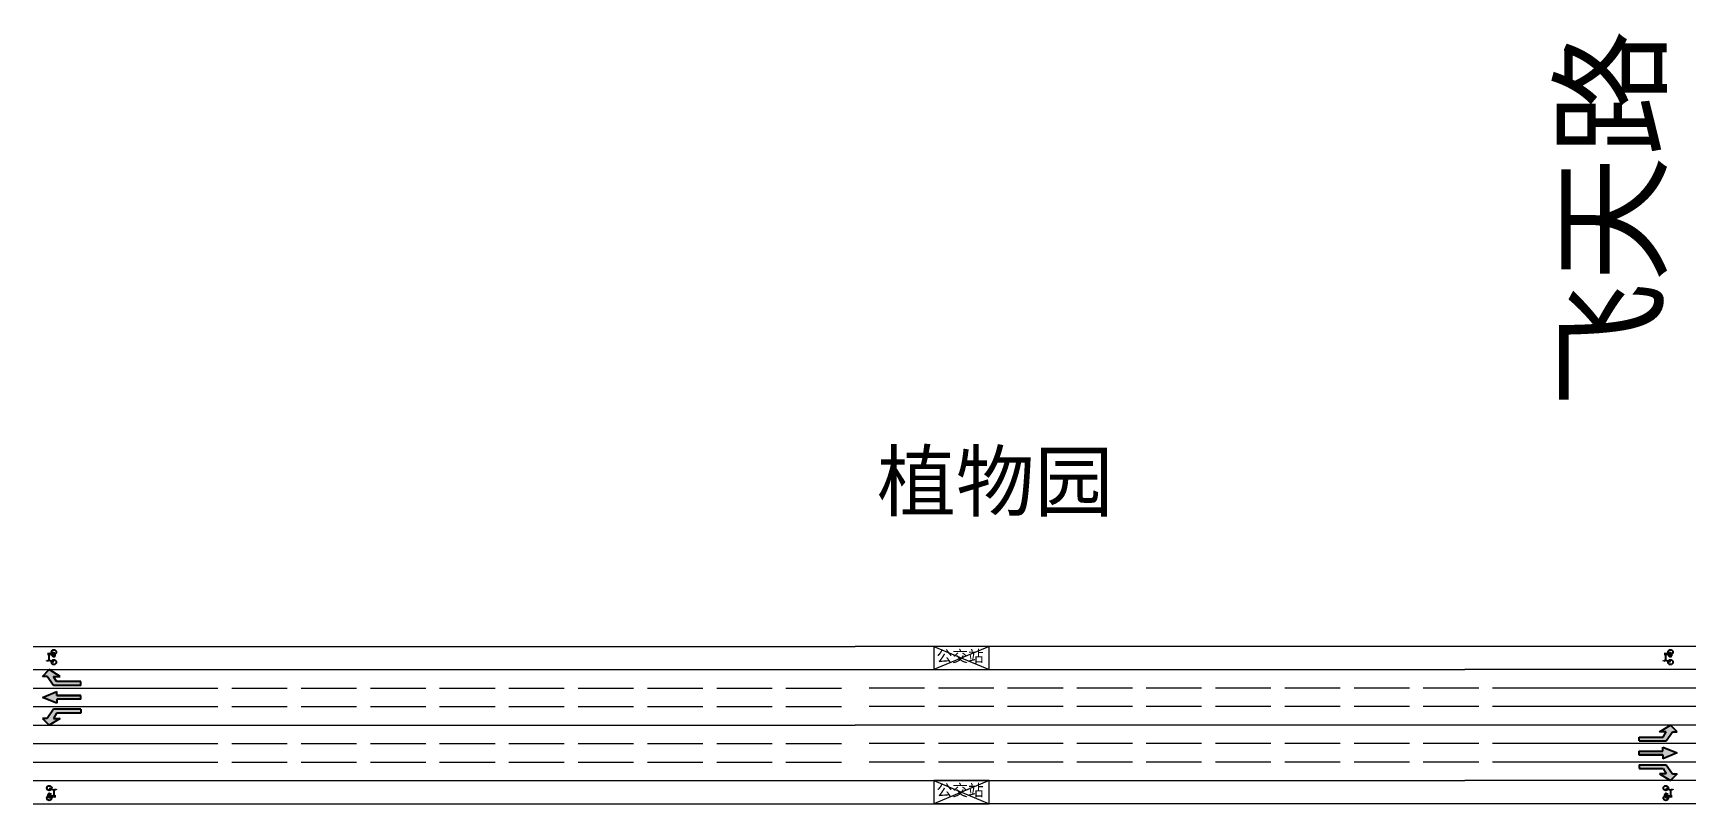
# Model space of a CAD drawing. Header units: millimetres. Extents: x -314 to 886, y 2238 to 2743.
# Drawn here: x 308.2 to 668.2, y 2420.8 to 2587.4 of the extents above; entities that cross this region are included whole.
import ezdxf

# ---------------------------------------------------------------- set-up
doc = ezdxf.new("R2010")
doc.units = ezdxf.units.MM
doc.linetypes.add('ACAD_ISO02W100', pattern=[15, 12, -3])
doc.layers.add('块插入图层', color=7, linetype='Continuous')
doc.layers.add('标志标线层', color=6, linetype='Continuous', lineweight=15)
doc.layers.add('路口层', color=4, linetype='Continuous', lineweight=9)
doc.styles.get("Standard").update_dxf_attribs({"font": ''})
doc.styles.get('Standard').set_extended_font_data('SimSun')

msp = doc.modelspace()

# ---------------------------------------------------------------- texts
at = {"layer": '标志标线层'}
msp.add_text('飞天路', height=20, rotation=90, dxfattribs=at).set_placement((659.85, 2506.333))
msp.add_text('植物园', height=12.5, dxfattribs=at).set_placement((490.903, 2484.255))
at = {"layer": '标志标线层', "char_height": 2.5, "attachment_point": 1}
for insert in [(503.774, 2453.937), (503.774, 2424.937)]:
    msp.add_mtext_dynamic_manual_height_columns('公交站', width=12, gutter_width=12.5, heights=[0], dxfattribs=dict(at, insert=insert))

# ---------------------------------------------------------------- blocks, each defined once
blk = doc.blocks.new('直行线')
h = blk.add_hatch(color=6)
h.dxf.hatch_style = 1
h.paths.add_polyline_path([(-29.3, -74.4), (-9.3, -74.4), (-9.3, -199.4), (10.7, -199.4), (10.7, -74.4), (30.7, -74.4), (0, 0)])
at = {"color": 6}
for p, q in [((-29.3, -74.4), (0, 0)), ((0, 0), (30.7, -74.4)), ((-9.3, -74.4), (-29.3, -74.4)), ((-9.3, -199.4), (-9.3, -74.4)), ((10.7, -199.4), (10.7, -74.4)), ((10.7, -74.4), (10.7, -199.4)), ((10.7, -74.4), (30.7, -74.4)), ((-9.3, -199.4), (10.7, -199.4))]:
    blk.add_line(p, q, dxfattribs=at)
blk = doc.blocks.new('右转线')
h = blk.add_hatch(color=6)
h.dxf.hatch_style = 1
h.paths.add_polyline_path([(0, 0), (-35.1, 35.3), (-35.1, 10.9), (-82.2, -21.6), (-82.2, -38.2), (-82.2, -163.2), (-62.2, -163.2), (-62.2, -38.2), (-35.1, -21.6), (-35.1, -56.6)])
at = {"color": 6}
for p, q in [((-82.2, -21.6), (-35.1, 10.9)), ((-35.1, 10.9), (-35.1, 35.3)), ((-35.1, 35.3), (0, 0)), ((-35.1, -56.6), (0, 0)), ((-82.2, -38.2), (-82.2, -21.6)), ((-82.2, -163.2), (-82.2, -38.2)), ((-62.2, -38.2), (-35.1, -21.6)), ((-62.2, -163.2), (-62.2, -38.2)), ((-35.1, -21.6), (-35.1, -56.6)), ((-82.2, -163.2), (-62.2, -163.2))]:
    blk.add_line(p, q, dxfattribs=at)
blk = doc.blocks.new('左转线')
h = blk.add_hatch(color=6)
h.dxf.hatch_style = 1
h.paths.add_polyline_path([(35.1, -56.6), (35.1, -21.6), (62.2, -38.2), (62.2, -163.2), (82.2, -163.2), (82.2, -38.2), (82.2, -21.6), (35.1, 10.9), (35.1, 35.3), (0, 0)])
at = {"color": 6}
for p, q in [((35.1, 35.3), (0, 0)), ((35.1, -56.6), (0, 0)), ((35.1, 10.9), (35.1, 35.3)), ((82.2, -21.6), (35.1, 10.9)), ((62.2, -38.2), (35.1, -21.6)), ((35.1, -21.6), (35.1, -56.6)), ((62.2, -163.2), (62.2, -38.2)), ((82.2, -38.2), (82.2, -21.6)), ((82.2, -163.2), (82.2, -38.2)), ((82.2, -163.2), (62.2, -163.2))]:
    blk.add_line(p, q, dxfattribs=at)
blk = doc.blocks.new('自行车道')
at = {"color": 6}
for p, q in [((-7.3, -19.3), (0, 0)), ((-2.5, 8.2), (1.4, 10)), ((0, 0), (-2.5, 8.2)), ((0, 0), (27.8, 0)), ((18.7, -16.7), (27.8, 0)), ((27.8, 1.5), (22.2, 3.5)), ((22.2, 3.5), (31.1, 3.5)), ((31.1, 3.5), (27.8, 1.5)), ((27.8, 0), (27.8, 1.5)), ((27.8, 0), (34.1, -19.3)), ((14.2, -14.5), (16.9, -14.5)), ((16.1, -16.5), (15.4, -14.5)), ((19.2, -21.5), (21.3, -23.7)), ((23, -23.7), (19.6, -23.7)), ((34.1, -19.3), (20.2, -19.3))]:
    blk.add_line(p, q, dxfattribs=at)
for centre, radius in [((-7.3, -19.3), 10), ((17.2, -19.3), 3), ((34.1, -19.3), 10)]:
    blk.add_circle(centre, radius, dxfattribs=at)

# ---------------------------------------------------------------- linework, layer by layer
at = {"layer": '标志标线层'}
for p, q in [((503.187, 2454.774), (503.187, 2449.774)), ((503.187, 2454.774), (515.187, 2449.774)), ((515.187, 2454.774), (503.187, 2449.774)), ((515.187, 2454.774), (503.187, 2454.774)), ((515.187, 2449.774), (515.187, 2454.774)), ((308.175, 2449.774), (618.175, 2449.774)), ((503.187, 2449.774), (515.187, 2449.774)), ((668.175, 2449.774), (618.175, 2449.774)), ((308.175, 2445.774), (336.175, 2445.774)), ((668.175, 2445.774), (636.175, 2445.774)), ((308.175, 2441.774), (336.175, 2441.774)), ((668.175, 2441.774), (636.175, 2441.774)), ((308.175, 2437.774), (486.175, 2437.774)), ((668.175, 2437.774), (486.175, 2437.774)), ((308.175, 2433.774), (336.175, 2433.774)), ((668.175, 2433.774), (636.175, 2433.774)), ((308.175, 2429.774), (336.175, 2429.774)), ((668.175, 2429.774), (636.175, 2429.774)), ((308.175, 2425.774), (618.175, 2425.774)), ((503.187, 2425.774), (503.187, 2420.774)), ((503.187, 2425.774), (515.187, 2420.774)), ((515.187, 2425.774), (503.187, 2420.774)), ((515.187, 2425.774), (503.187, 2425.774)), ((515.187, 2420.774), (515.187, 2425.774)), ((668.175, 2425.774), (618.175, 2425.774)), ((503.187, 2420.774), (515.187, 2420.774))]:
    msp.add_line(p, q, dxfattribs=at)
at = {"layer": '标志标线层', "linetype": 'ACAD_ISO02W100'}
for p, q in [((336.175, 2445.774), (486.175, 2445.774)), ((636.175, 2445.774), (486.175, 2445.774)), ((336.175, 2441.774), (486.175, 2441.774)), ((636.175, 2441.774), (486.175, 2441.774)), ((336.175, 2433.774), (486.175, 2433.774)), ((636.175, 2433.774), (486.175, 2433.774)), ((336.175, 2429.774), (486.175, 2429.774)), ((636.175, 2429.774), (486.175, 2429.774))]:
    msp.add_line(p, q, dxfattribs=at)
at = {"layer": '路口层'}
for p, q in [((308.175, 2454.774), (444.128, 2454.774)), ((444.128, 2454.774), (486.175, 2454.774)), ((668.175, 2454.774), (486.175, 2454.774)), ((503.187, 2449.774), (513.187, 2449.774)), ((308.175, 2420.774), (503.187, 2420.774)), ((528.223, 2420.774), (503.187, 2420.774)), ((503.187, 2420.774), (513.187, 2420.774)), ((668.175, 2420.774), (528.223, 2420.774))]:
    msp.add_line(p, q, dxfattribs=at)

# ---------------------------------------------------------------- block references
at = {"layer": '块插入图层', "color": 6, "lineweight": 5}
for name, p, xscale, yscale, zscale, rotation in [('自行车道', (311.646, 2451.774), 0.05208333333333333, 0.05208333333333333, 0.05208333333333333, 89.99999999999999), ('自行车道', (661.699, 2451.774), 0.05208333333333333, 0.05208333333333333, 0.05208333333333333, 89.99999999999999), ('右转线', (311.646, 2449.774), 0.04166666666666666, 0.04166666666666666, 0.04166666666666666, 89.99999999999999), ('直行线', (310.175, 2443.774), 0.04166666666666666, 0.04166666666666666, 0.04166666666666666, 89.99999999999999), ('左转线', (311.646, 2437.774), 0.04166666666666666, 0.04166666666666666, 0.04166666666666666, 90), ('左转线', (662.705, 2437.774), 0.04166666666666666, 0.04166666666666666, 0.04166666666666666, 270), ('直行线', (664.175, 2431.774), 0.04166666666666666, 0.04166666666666666, 0.04166666666666666, 270), ('右转线', (662.705, 2425.774), 0.04166666666666666, 0.04166666666666666, 0.04166666666666666, 270), ('自行车道', (312.651, 2423.774), 0.05208333333333333, 0.05208333333333333, 0.05208333333333333, 270), ('自行车道', (662.705, 2423.774), 0.05208333333333333, 0.05208333333333333, 0.05208333333333333, 270)]:
    msp.add_blockref(name, p, dxfattribs=dict(at, xscale=xscale, yscale=yscale, zscale=zscale, rotation=rotation))

msp.set_redraw_order([(e.dxf.handle, doc.entitydb.next_handle()) for e in msp.query("TEXT MTEXT ATTDEF DIMENSION ARC_DIMENSION")])  # texts and dimensions are drawn at this point

doc.saveas('drawing.dxf')
